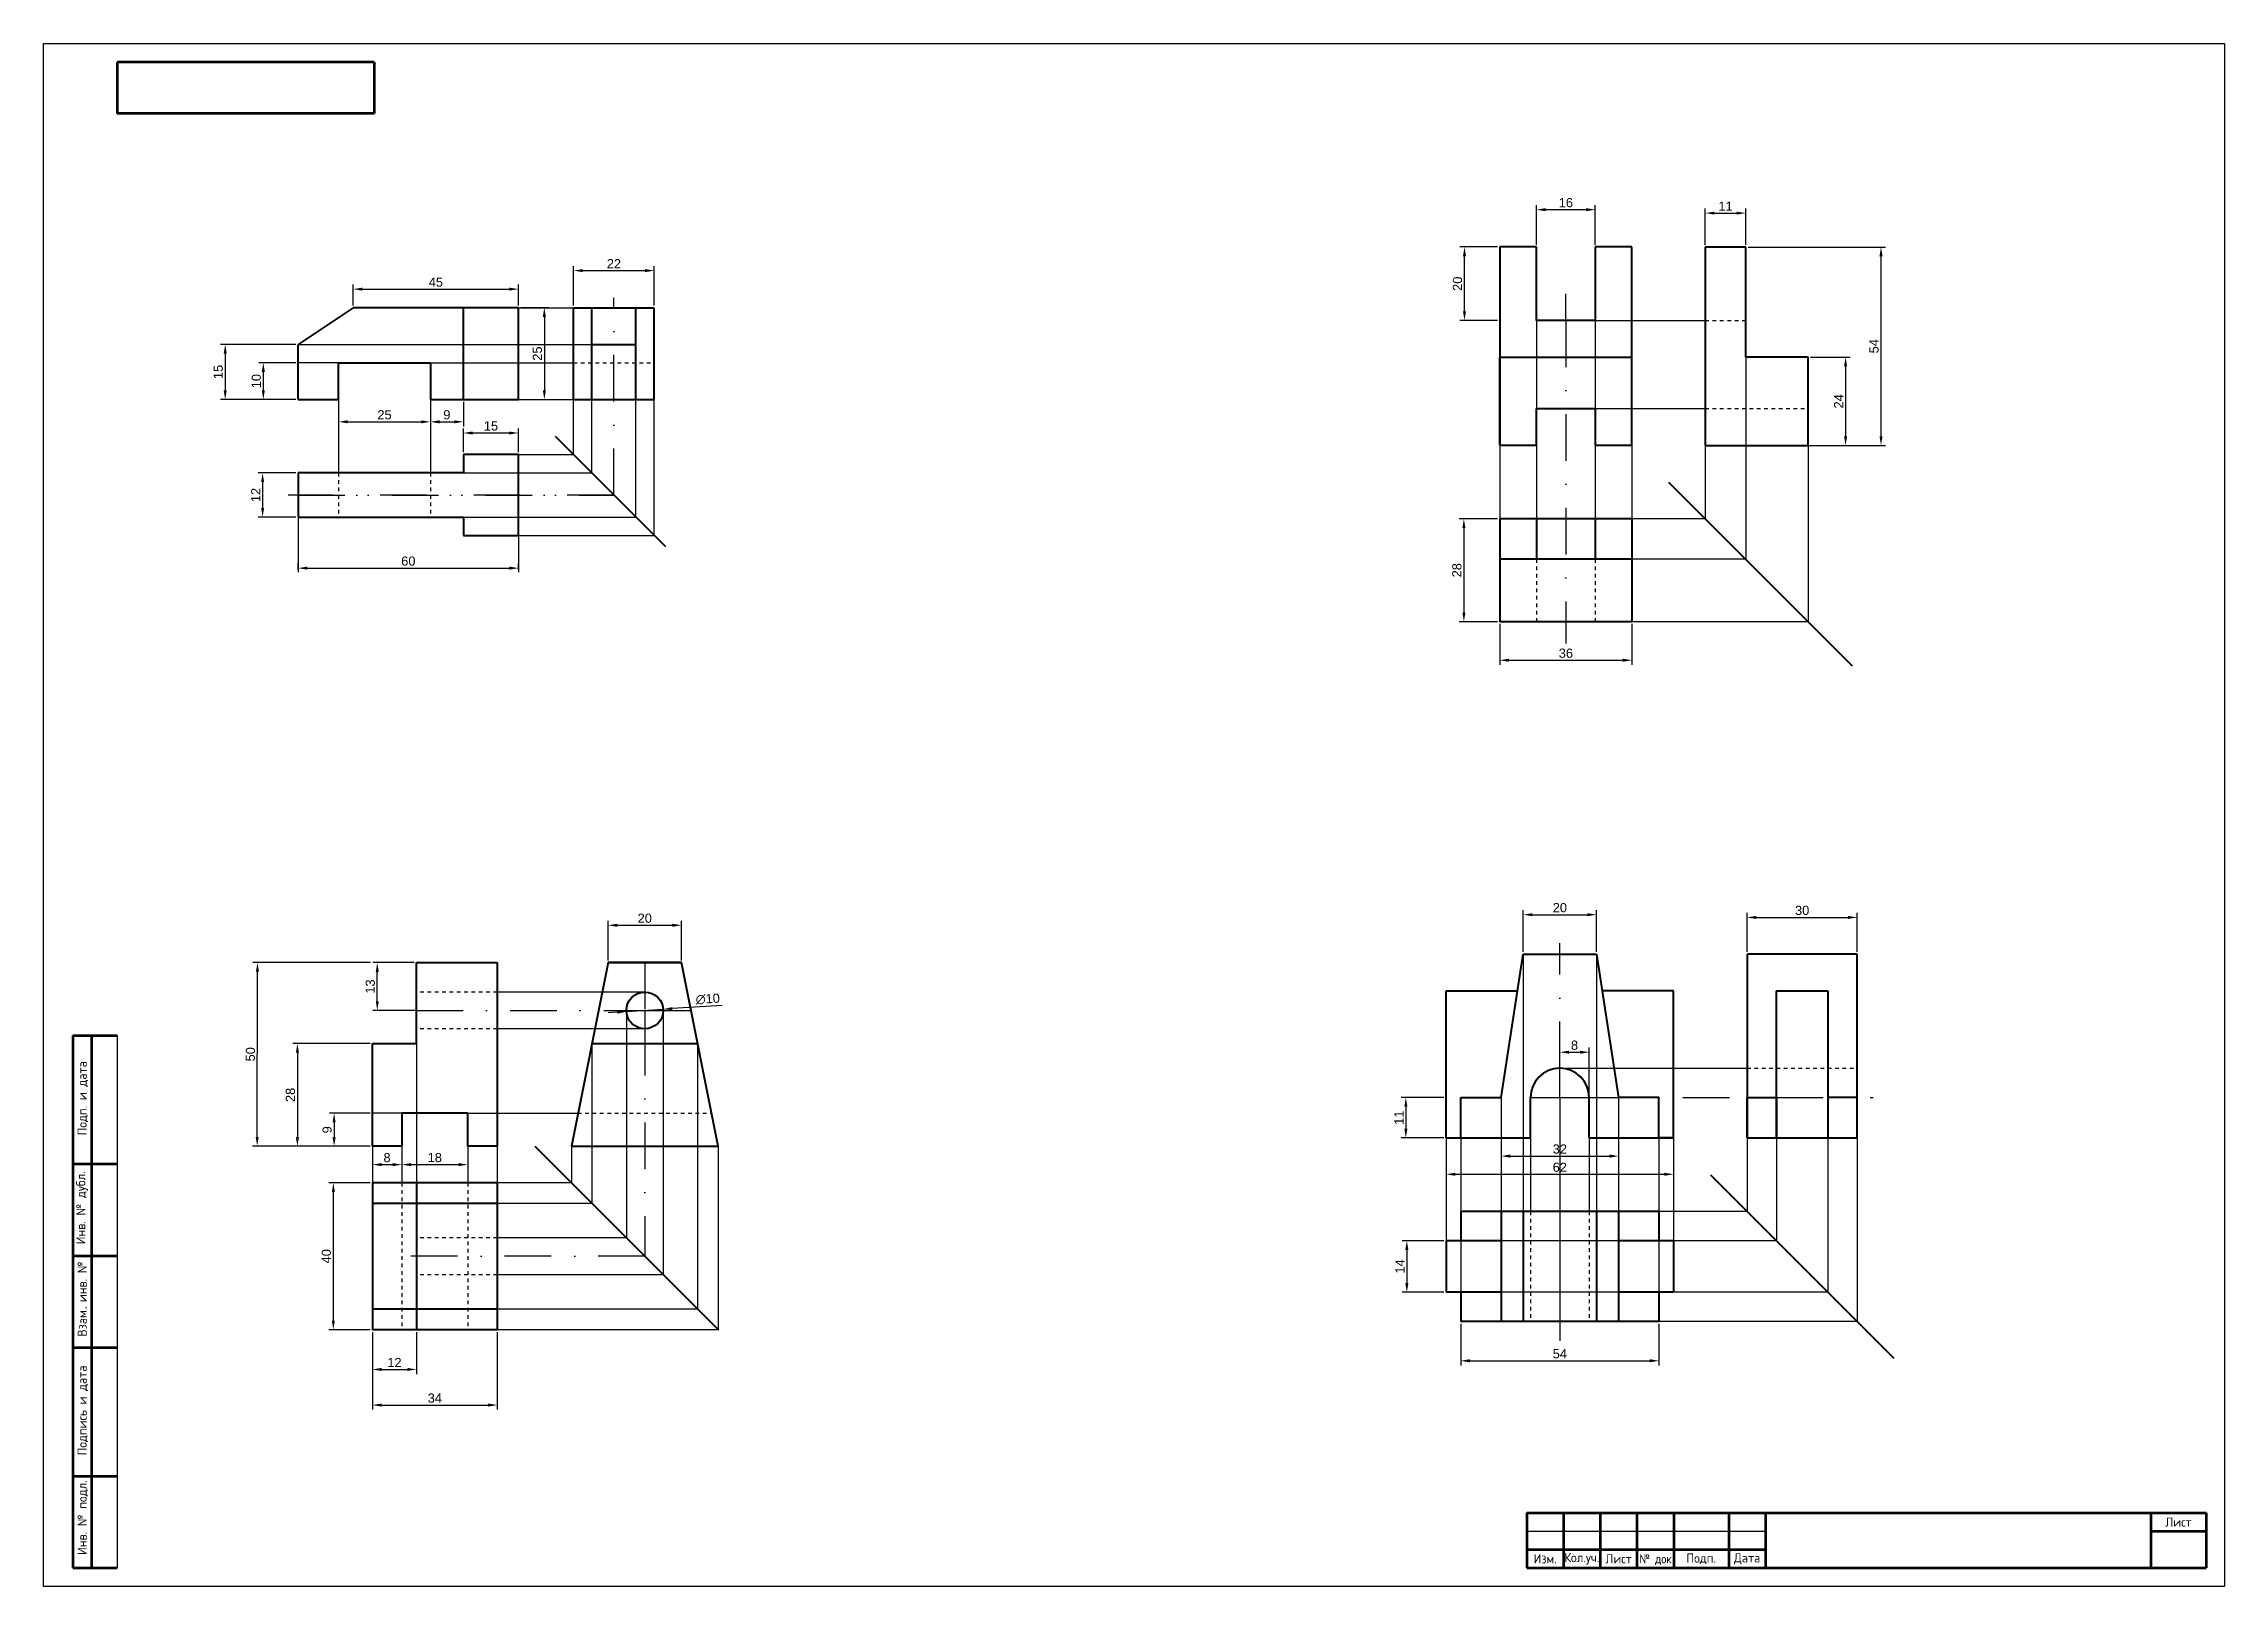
# Model space of a CAD drawing. Header units: millimetres. Extents: x 151 to 745, y 49 to 469.
import ezdxf
from ezdxf.enums import TextEntityAlignment as Align

# ---------------------------------------------------------------- set-up
doc = ezdxf.new("R2010")
doc.units = ezdxf.units.MM
doc.linetypes.add('JIS_02_1.0', pattern=[2, 1, -1])
doc.linetypes.add('штрихпунктирная', pattern=[25.4, 12.7, -6.35, 0, -6.35])
for name, color, linetype in [('Линии связи', 92, 'Continuous'), ('Невидимая', 140, 'JIS_02_1.0'), ('Размеры', 134, 'Continuous'), ('Центровая', 20, 'штрихпунктирная')]:
    doc.layers.add(name, color=color, linetype=linetype)
doc.layers.add('Основная', color=7, linetype='Continuous', lineweight=40)
doc.styles.add('GOST-2.304_Type-B', font='GOST Common.ttf')
doc.styles.get("Standard").update_dxf_attribs({"font": 'arial.ttf'})
doc.dimstyles.new('ISO-25', dxfattribs={"dimtxt": 2.5, "dimasz": 2.5, "dimexe": 1.25, "dimexo": 0.625, "dimtad": 1, "dimtxsty": 'Standard', "dimcen": 2.5, "dimadec": 0, "dimazin": 0, "dimtfac": 1, "dimtmove": 0, "dimatfit": 3, "dimfxl": 1, "dimarcsym": 0})

msp = doc.modelspace()

# ---------------------------------------------------------------- blocks, each defined once
blk = doc.blocks.new('*D2')
at = {"layer": 'Defpoints', "color": 0, "transparency": 16777216}
for p in [(220.74, 324.76), (280.74, 325.85), (280.74, 324.76)]:
    blk.add_point(p, dxfattribs=at)
at = {"layer": 'Размеры', "color": 0, "lineweight": -2, "transparency": 16777216}
for p, q in [((220.74, 325.38), (220.74, 327.1)), ((280.74, 325.38), (280.74, 327.1)), ((223.24, 325.85), (278.24, 325.85))]:
    blk.add_line(p, q, dxfattribs=at)
at = {"layer": 'Размеры', "color": 0, "transparency": 16777216}
for points in [[(223.24, 326.26), (223.24, 325.43), (220.74, 325.85)], [(278.24, 326.26), (278.24, 325.43), (280.74, 325.85)]]:
    blk.add_solid(points, dxfattribs=at)
at = {"layer": 'Размеры', "color": 0, "transparency": 16777216, "insert": (250.74, 327.75), "char_height": 2.5, "attachment_point": 5}
blk.add_mtext('60', dxfattribs=at)
blk = doc.blocks.new('*D3')
at = {"layer": 'Defpoints', "color": 0, "transparency": 16777216}
for p in [(231.74, 371.76), (256.74, 371.76), (256.74, 365.68)]:
    blk.add_point(p, dxfattribs=at)
at = {"layer": 'Размеры', "color": 0, "lineweight": -2, "transparency": 16777216}
for p, q in [((231.74, 371.13), (231.74, 364.43)), ((256.74, 371.13), (256.74, 364.43)), ((234.24, 365.68), (254.24, 365.68))]:
    blk.add_line(p, q, dxfattribs=at)
at = {"layer": 'Размеры', "color": 0, "transparency": 16777216}
for points in [[(234.24, 366.1), (234.24, 365.26), (231.74, 365.68)], [(254.24, 366.1), (254.24, 365.26), (256.74, 365.68)]]:
    blk.add_solid(points, dxfattribs=at)
at = {"layer": 'Размеры', "color": 0, "transparency": 16777216, "insert": (244.24, 367.58), "char_height": 2.5, "attachment_point": 5}
blk.add_mtext('25', dxfattribs=at)
blk = doc.blocks.new('*D4')
at = {"layer": 'Defpoints', "color": 0, "transparency": 16777216}
for p in [(256.74, 371.76), (265.74, 371.76), (265.74, 365.68)]:
    blk.add_point(p, dxfattribs=at)
at = {"layer": 'Размеры', "color": 0, "lineweight": -2, "transparency": 16777216}
for p, q in [((256.74, 371.13), (256.74, 364.43)), ((265.74, 371.13), (265.74, 364.43)), ((259.24, 365.68), (263.24, 365.68))]:
    blk.add_line(p, q, dxfattribs=at)
at = {"layer": 'Размеры', "color": 0, "transparency": 16777216}
for points in [[(259.24, 366.1), (259.24, 365.26), (256.74, 365.68)], [(263.24, 366.1), (263.24, 365.26), (265.74, 365.68)]]:
    blk.add_solid(points, dxfattribs=at)
at = {"layer": 'Размеры', "color": 0, "transparency": 16777216, "insert": (261.24, 367.58), "char_height": 2.5, "attachment_point": 5}
blk.add_mtext('9', dxfattribs=at)
blk = doc.blocks.new('*D5')
at = {"layer": 'Defpoints', "color": 0, "transparency": 16777216}
for p in [(280.74, 396.76), (280.74, 371.76), (287.79, 371.76)]:
    blk.add_point(p, dxfattribs=at)
at = {"layer": 'Размеры', "color": 0, "lineweight": -2, "transparency": 16777216}
for p, q in [((281.37, 396.76), (289.04, 396.76)), ((287.79, 394.26), (287.79, 374.26)), ((281.37, 371.76), (289.04, 371.76))]:
    blk.add_line(p, q, dxfattribs=at)
at = {"layer": 'Размеры', "color": 0, "transparency": 16777216}
for points in [[(287.37, 394.26), (288.2, 394.26), (287.79, 396.76)], [(287.37, 374.26), (288.2, 374.26), (287.79, 371.76)]]:
    blk.add_solid(points, dxfattribs=at)
at = {"layer": 'Размеры', "color": 0, "transparency": 16777216, "insert": (285.89, 384.26), "char_height": 2.5, "attachment_point": 5, "rotation": 90}
blk.add_mtext('25', dxfattribs=at)
blk = doc.blocks.new('*D6')
at = {"layer": 'Defpoints', "color": 0, "transparency": 16777216}
for p in [(280.74, 401.8), (235.74, 396.76), (280.74, 396.76)]:
    blk.add_point(p, dxfattribs=at)
at = {"layer": 'Размеры', "color": 0, "lineweight": -2, "transparency": 16777216}
for p, q in [((235.74, 397.38), (235.74, 403.05)), ((238.24, 401.8), (278.24, 401.8)), ((280.74, 397.38), (280.74, 403.05))]:
    blk.add_line(p, q, dxfattribs=at)
at = {"layer": 'Размеры', "color": 0, "transparency": 16777216}
for points in [[(238.24, 402.22), (238.24, 401.39), (235.74, 401.8)], [(278.24, 402.22), (278.24, 401.39), (280.74, 401.8)]]:
    blk.add_solid(points, dxfattribs=at)
at = {"layer": 'Размеры', "color": 0, "transparency": 16777216, "insert": (258.24, 403.7), "char_height": 2.5, "attachment_point": 5}
blk.add_mtext('45', dxfattribs=at)
blk = doc.blocks.new('*D7')
at = {"layer": 'Defpoints', "color": 0, "transparency": 16777216}
for p in [(220.74, 381.76), (211.24, 371.76), (220.74, 371.76)]:
    blk.add_point(p, dxfattribs=at)
at = {"layer": 'Размеры', "color": 0, "lineweight": -2, "transparency": 16777216}
for p, q in [((220.12, 381.76), (209.99, 381.76)), ((211.24, 379.26), (211.24, 374.26)), ((220.12, 371.76), (209.99, 371.76))]:
    blk.add_line(p, q, dxfattribs=at)
at = {"layer": 'Размеры', "color": 0, "transparency": 16777216}
for points in [[(210.83, 379.26), (211.66, 379.26), (211.24, 381.76)], [(210.83, 374.26), (211.66, 374.26), (211.24, 371.76)]]:
    blk.add_solid(points, dxfattribs=at)
at = {"layer": 'Размеры', "color": 0, "transparency": 16777216, "insert": (209.34, 376.76), "char_height": 2.5, "attachment_point": 5, "rotation": 90}
blk.add_mtext('10', dxfattribs=at)
blk = doc.blocks.new('*D8')
at = {"layer": 'Defpoints', "color": 0, "transparency": 16777216}
for p in [(220.74, 386.76), (200.86, 371.76), (220.74, 371.76)]:
    blk.add_point(p, dxfattribs=at)
at = {"layer": 'Размеры', "color": 0, "lineweight": -2, "transparency": 16777216}
for p, q in [((220.12, 386.76), (199.61, 386.76)), ((200.86, 384.26), (200.86, 374.26)), ((220.12, 371.76), (199.61, 371.76))]:
    blk.add_line(p, q, dxfattribs=at)
at = {"layer": 'Размеры', "color": 0, "transparency": 16777216}
for points in [[(200.44, 384.26), (201.27, 384.26), (200.86, 386.76)], [(200.44, 374.26), (201.27, 374.26), (200.86, 371.76)]]:
    blk.add_solid(points, dxfattribs=at)
at = {"layer": 'Размеры', "color": 0, "transparency": 16777216, "insert": (198.96, 379.26), "char_height": 2.5, "attachment_point": 5, "rotation": 90}
blk.add_mtext('15', dxfattribs=at)
blk = doc.blocks.new('*D9')
at = {"layer": 'Defpoints', "color": 0, "transparency": 16777216}
for p in [(220.74, 351.76), (211.05, 339.76), (220.74, 339.76)]:
    blk.add_point(p, dxfattribs=at)
at = {"layer": 'Размеры', "color": 0, "lineweight": -2, "transparency": 16777216}
for p, q in [((220.12, 351.76), (209.8, 351.76)), ((211.05, 349.26), (211.05, 342.26)), ((220.12, 339.76), (209.8, 339.76))]:
    blk.add_line(p, q, dxfattribs=at)
at = {"layer": 'Размеры', "color": 0, "transparency": 16777216}
for points in [[(210.63, 349.26), (211.46, 349.26), (211.05, 351.76)], [(210.63, 342.26), (211.46, 342.26), (211.05, 339.76)]]:
    blk.add_solid(points, dxfattribs=at)
at = {"layer": 'Размеры', "color": 0, "transparency": 16777216, "insert": (209.17, 345.76), "char_height": 2.5, "attachment_point": 5, "rotation": 90}
blk.add_mtext('12', dxfattribs=at)
blk = doc.blocks.new('*D10')
at = {"layer": 'Defpoints', "color": 0, "transparency": 16777216}
for p in [(317.74, 406.85), (295.74, 396.76), (317.74, 396.76)]:
    blk.add_point(p, dxfattribs=at)
at = {"layer": 'Размеры', "color": 0, "lineweight": -2, "transparency": 16777216}
for p, q in [((295.74, 397.38), (295.74, 408.1)), ((298.24, 406.85), (315.24, 406.85)), ((317.74, 397.38), (317.74, 408.1))]:
    blk.add_line(p, q, dxfattribs=at)
at = {"layer": 'Размеры', "color": 0, "transparency": 16777216}
for points in [[(298.24, 407.26), (298.24, 406.43), (295.74, 406.85)], [(315.24, 407.26), (315.24, 406.43), (317.74, 406.85)]]:
    blk.add_solid(points, dxfattribs=at)
at = {"layer": 'Размеры', "color": 0, "transparency": 16777216, "insert": (306.74, 408.73), "char_height": 2.5, "attachment_point": 5}
blk.add_mtext('22', dxfattribs=at)
blk = doc.blocks.new('*D11')
at = {"layer": 'Defpoints', "color": 0, "transparency": 16777216}
for p in [(280.74, 362.64), (265.74, 356.76), (280.74, 356.76)]:
    blk.add_point(p, dxfattribs=at)
at = {"layer": 'Размеры', "color": 0, "lineweight": -2, "transparency": 16777216}
for p, q in [((265.74, 357.38), (265.74, 363.89)), ((268.24, 362.64), (278.24, 362.64)), ((280.74, 357.38), (280.74, 363.89))]:
    blk.add_line(p, q, dxfattribs=at)
at = {"layer": 'Размеры', "color": 0, "transparency": 16777216}
for points in [[(268.24, 363.05), (268.24, 362.22), (265.74, 362.64)], [(278.24, 363.05), (278.24, 362.22), (280.74, 362.64)]]:
    blk.add_solid(points, dxfattribs=at)
at = {"layer": 'Размеры', "color": 0, "transparency": 16777216, "insert": (273.24, 364.54), "char_height": 2.5, "attachment_point": 5}
blk.add_mtext('15', dxfattribs=at)
blk = doc.blocks.new('*D12')
at = {"layer": 'Defpoints', "color": 0, "transparency": 16777216}
for p in [(240.95, 158.5), (230.31, 118.5), (240.95, 118.5)]:
    blk.add_point(p, dxfattribs=at)
at = {"layer": 'Размеры', "color": 0, "lineweight": -2, "transparency": 16777216}
for p, q in [((240.32, 158.5), (229.06, 158.5)), ((230.31, 156), (230.31, 121)), ((240.32, 118.5), (229.06, 118.5))]:
    blk.add_line(p, q, dxfattribs=at)
at = {"layer": 'Размеры', "color": 0, "transparency": 16777216}
for points in [[(229.9, 156), (230.73, 156), (230.31, 158.5)], [(229.9, 121), (230.73, 121), (230.31, 118.5)]]:
    blk.add_solid(points, dxfattribs=at)
at = {"layer": 'Размеры', "color": 0, "transparency": 16777216, "insert": (228.41, 138.5), "char_height": 2.5, "attachment_point": 5, "rotation": 90}
blk.add_mtext('40', dxfattribs=at)
blk = doc.blocks.new('*D13')
at = {"layer": 'Defpoints', "color": 0, "transparency": 16777216}
for p in [(325.14, 228.62), (305.14, 218.44), (325.14, 218.44)]:
    blk.add_point(p, dxfattribs=at)
at = {"layer": 'Размеры', "color": 0, "lineweight": -2, "transparency": 16777216}
for p, q in [((305.14, 219.07), (305.14, 229.87)), ((307.64, 228.62), (322.64, 228.62)), ((325.14, 219.07), (325.14, 229.87))]:
    blk.add_line(p, q, dxfattribs=at)
at = {"layer": 'Размеры', "color": 0, "transparency": 16777216}
for points in [[(307.64, 229.04), (307.64, 228.2), (305.14, 228.62)], [(322.64, 229.04), (322.64, 228.2), (325.14, 228.62)]]:
    blk.add_solid(points, dxfattribs=at)
at = {"layer": 'Размеры', "color": 0, "transparency": 16777216, "insert": (315.14, 230.52), "char_height": 2.5, "attachment_point": 5}
blk.add_mtext('20', dxfattribs=at)
blk = doc.blocks.new('*D14')
at = {"layer": 'Defpoints', "color": 0, "transparency": 16777216}
for p in [(310.15, 205.12), (320.13, 205.77)]:
    blk.add_point(p, dxfattribs=at)
at = {"layer": 'Размеры', "color": 0, "lineweight": -2, "transparency": 16777216}
for p, q in [((307.66, 204.95), (305.16, 204.79)), ((310.15, 205.12), (320.13, 205.77)), ((336.19, 206.81), (322.63, 205.93))]:
    blk.add_line(p, q, dxfattribs=at)
at = {"layer": 'Размеры', "color": 0, "transparency": 16777216}
for points in [[(307.63, 205.37), (307.69, 204.54), (310.15, 205.12)], [(322.6, 206.34), (322.65, 205.51), (320.13, 205.77)]]:
    blk.add_solid(points, dxfattribs=at)
at = {"layer": 'Размеры', "color": 0, "transparency": 16777216, "insert": (332.3, 208.53), "char_height": 2.5, "attachment_point": 5, "rotation": 3.72655}
blk.add_mtext('∅10', dxfattribs=at)
blk = doc.blocks.new('*D15')
at = {"layer": 'Defpoints', "color": 0, "transparency": 16777216}
for p in [(242.28, 218.44), (252.95, 218.44), (252.95, 205.44)]:
    blk.add_point(p, dxfattribs=at)
at = {"layer": 'Размеры', "color": 0, "lineweight": -2, "transparency": 16777216}
for p, q in [((252.32, 218.44), (241.03, 218.44)), ((242.28, 207.94), (242.28, 215.94)), ((252.32, 205.44), (241.03, 205.44))]:
    blk.add_line(p, q, dxfattribs=at)
at = {"layer": 'Размеры', "color": 0, "transparency": 16777216}
for points in [[(241.87, 215.94), (242.7, 215.94), (242.28, 218.44)], [(241.87, 207.94), (242.7, 207.94), (242.28, 205.44)]]:
    blk.add_solid(points, dxfattribs=at)
at = {"layer": 'Размеры', "color": 0, "transparency": 16777216, "insert": (240.38, 211.94), "char_height": 2.5, "attachment_point": 5, "rotation": 90}
blk.add_mtext('13', dxfattribs=at)
blk = doc.blocks.new('*D16')
at = {"layer": 'Defpoints', "color": 0, "transparency": 16777216}
for p in [(240.95, 118.5), (252.95, 118.5), (252.95, 107.7)]:
    blk.add_point(p, dxfattribs=at)
at = {"layer": 'Размеры', "color": 0, "lineweight": -2, "transparency": 16777216}
for p, q in [((240.95, 117.87), (240.95, 106.45)), ((252.95, 117.87), (252.95, 106.45)), ((243.45, 107.7), (250.45, 107.7))]:
    blk.add_line(p, q, dxfattribs=at)
at = {"layer": 'Размеры', "color": 0, "transparency": 16777216}
for points in [[(243.45, 108.12), (243.45, 107.28), (240.95, 107.7)], [(250.45, 108.12), (250.45, 107.28), (252.95, 107.7)]]:
    blk.add_solid(points, dxfattribs=at)
at = {"layer": 'Размеры', "color": 0, "transparency": 16777216, "insert": (246.95, 109.58), "char_height": 2.5, "attachment_point": 5}
blk.add_mtext('12', dxfattribs=at)
blk = doc.blocks.new('*D17')
at = {"layer": 'Defpoints', "color": 0, "transparency": 16777216}
for p in [(240.95, 168.44), (248.95, 168.44), (248.95, 163.45)]:
    blk.add_point(p, dxfattribs=at)
at = {"layer": 'Размеры', "color": 0, "lineweight": -2, "transparency": 16777216}
for p, q in [((240.95, 167.82), (240.95, 162.2)), ((248.95, 167.82), (248.95, 162.2)), ((243.45, 163.45), (246.45, 163.45))]:
    blk.add_line(p, q, dxfattribs=at)
at = {"layer": 'Размеры', "color": 0, "transparency": 16777216}
for points in [[(243.45, 163.87), (243.45, 163.04), (240.95, 163.45)], [(246.45, 163.87), (246.45, 163.04), (248.95, 163.45)]]:
    blk.add_solid(points, dxfattribs=at)
at = {"layer": 'Размеры', "color": 0, "transparency": 16777216, "insert": (244.95, 165.36), "char_height": 2.5, "attachment_point": 5}
blk.add_mtext('8', dxfattribs=at)
blk = doc.blocks.new('*D19')
at = {"layer": 'Defpoints', "color": 0, "transparency": 16777216}
for p in [(248.95, 168.44), (266.95, 168.44), (266.95, 163.45)]:
    blk.add_point(p, dxfattribs=at)
at = {"layer": 'Размеры', "color": 0, "lineweight": -2, "transparency": 16777216}
for p, q in [((248.95, 167.82), (248.95, 162.2)), ((266.95, 167.82), (266.95, 162.2)), ((251.45, 163.45), (264.45, 163.45))]:
    blk.add_line(p, q, dxfattribs=at)
at = {"layer": 'Размеры', "color": 0, "transparency": 16777216}
for points in [[(251.45, 163.87), (251.45, 163.04), (248.95, 163.45)], [(264.45, 163.87), (264.45, 163.04), (266.95, 163.45)]]:
    blk.add_solid(points, dxfattribs=at)
at = {"layer": 'Размеры', "color": 0, "transparency": 16777216, "insert": (257.95, 165.36), "char_height": 2.5, "attachment_point": 5}
blk.add_mtext('18', dxfattribs=at)
blk = doc.blocks.new('*D20')
at = {"layer": 'Defpoints', "color": 0, "transparency": 16777216}
for p in [(240.95, 118.5), (274.95, 118.5), (274.95, 98)]:
    blk.add_point(p, dxfattribs=at)
at = {"layer": 'Размеры', "color": 0, "lineweight": -2, "transparency": 16777216}
for p, q in [((240.95, 117.87), (240.95, 96.75)), ((274.95, 117.87), (274.95, 96.75)), ((243.45, 98), (272.45, 98))]:
    blk.add_line(p, q, dxfattribs=at)
at = {"layer": 'Размеры', "color": 0, "transparency": 16777216}
for points in [[(243.45, 98.42), (243.45, 97.58), (240.95, 98)], [(272.45, 98.42), (272.45, 97.58), (274.95, 98)]]:
    blk.add_solid(points, dxfattribs=at)
at = {"layer": 'Размеры', "color": 0, "transparency": 16777216, "insert": (257.95, 99.9), "char_height": 2.5, "attachment_point": 5}
blk.add_mtext('34', dxfattribs=at)
blk = doc.blocks.new('*D21')
at = {"layer": 'Defpoints', "color": 0, "transparency": 16777216}
for p in [(240.95, 177.44), (230.53, 168.44), (240.95, 168.44)]:
    blk.add_point(p, dxfattribs=at)
at = {"layer": 'Размеры', "color": 0, "lineweight": -2, "transparency": 16777216}
for p, q in [((240.32, 177.44), (229.28, 177.44)), ((230.53, 174.94), (230.53, 170.94)), ((240.32, 168.44), (229.28, 168.44))]:
    blk.add_line(p, q, dxfattribs=at)
at = {"layer": 'Размеры', "color": 0, "transparency": 16777216}
for points in [[(230.11, 174.94), (230.94, 174.94), (230.53, 177.44)], [(230.11, 170.94), (230.94, 170.94), (230.53, 168.44)]]:
    blk.add_solid(points, dxfattribs=at)
at = {"layer": 'Размеры', "color": 0, "transparency": 16777216, "insert": (228.63, 172.94), "char_height": 2.5, "attachment_point": 5, "rotation": 90}
blk.add_mtext('9', dxfattribs=at)
blk = doc.blocks.new('*D22')
at = {"layer": 'Defpoints', "color": 0, "transparency": 16777216}
for p in [(240.95, 196.44), (220.52, 168.44), (240.95, 168.44)]:
    blk.add_point(p, dxfattribs=at)
at = {"layer": 'Размеры', "color": 0, "lineweight": -2, "transparency": 16777216}
for p, q in [((240.32, 196.44), (219.27, 196.44)), ((220.52, 193.94), (220.52, 170.94)), ((240.32, 168.44), (219.27, 168.44))]:
    blk.add_line(p, q, dxfattribs=at)
at = {"layer": 'Размеры', "color": 0, "transparency": 16777216}
for points in [[(220.11, 193.94), (220.94, 193.94), (220.52, 196.44)], [(220.11, 170.94), (220.94, 170.94), (220.52, 168.44)]]:
    blk.add_solid(points, dxfattribs=at)
at = {"layer": 'Размеры', "color": 0, "transparency": 16777216, "insert": (218.62, 182.44), "char_height": 2.5, "attachment_point": 5, "rotation": 90}
blk.add_mtext('28', dxfattribs=at)
blk = doc.blocks.new('*D23')
at = {"layer": 'Defpoints', "color": 0, "transparency": 16777216}
for p in [(209.65, 218.5), (241.03, 218.44), (240.95, 168.44)]:
    blk.add_point(p, dxfattribs=at)
at = {"layer": 'Размеры', "color": 0, "lineweight": -2, "transparency": 16777216}
for p, q in [((240.41, 218.44), (208.4, 218.5)), ((209.57, 171), (209.65, 216)), ((240.32, 168.44), (208.31, 168.5))]:
    blk.add_line(p, q, dxfattribs=at)
at = {"layer": 'Размеры', "color": 0, "transparency": 16777216}
for points in [[(209.23, 216), (210.06, 216), (209.65, 218.5)], [(209.15, 171), (209.98, 171), (209.56, 168.5)]]:
    blk.add_solid(points, dxfattribs=at)
at = {"layer": 'Размеры', "color": 0, "transparency": 16777216, "insert": (207.71, 193.5), "char_height": 2.5, "attachment_point": 5, "rotation": 89.90075}
blk.add_mtext('50', dxfattribs=at)
blk = doc.blocks.new('*D24')
at = {"layer": 'Defpoints', "color": 0, "transparency": 16777216}
for p in [(615.01, 422.5), (604.01, 413.26), (615.01, 413.26)]:
    blk.add_point(p, dxfattribs=at)
at = {"layer": 'Размеры', "color": 0, "lineweight": -2, "transparency": 16777216}
for p, q in [((604.01, 413.89), (604.01, 423.75)), ((606.51, 422.5), (612.51, 422.5)), ((615.01, 413.89), (615.01, 423.75))]:
    blk.add_line(p, q, dxfattribs=at)
at = {"layer": 'Размеры', "color": 0, "transparency": 16777216}
for points in [[(606.51, 422.92), (606.51, 422.09), (604.01, 422.5)], [(612.51, 422.92), (612.51, 422.09), (615.01, 422.5)]]:
    blk.add_solid(points, dxfattribs=at)
at = {"layer": 'Размеры', "color": 0, "transparency": 16777216, "insert": (609.51, 424.38), "char_height": 2.5, "attachment_point": 5}
blk.add_mtext('11', dxfattribs=at)
blk = doc.blocks.new('*D25')
at = {"layer": 'Defpoints', "color": 0, "transparency": 16777216}
for p in [(538.42, 413.28), (548.03, 413.28), (548.03, 393.28)]:
    blk.add_point(p, dxfattribs=at)
at = {"layer": 'Размеры', "color": 0, "lineweight": -2, "transparency": 16777216}
for p, q in [((547.4, 413.28), (537.17, 413.28)), ((538.42, 395.78), (538.42, 410.78)), ((547.4, 393.28), (537.17, 393.28))]:
    blk.add_line(p, q, dxfattribs=at)
at = {"layer": 'Размеры', "color": 0, "transparency": 16777216}
for points in [[(538, 410.78), (538.83, 410.78), (538.42, 413.28)], [(538, 395.78), (538.83, 395.78), (538.42, 393.28)]]:
    blk.add_solid(points, dxfattribs=at)
at = {"layer": 'Размеры', "color": 0, "transparency": 16777216, "insert": (536.51, 403.28), "char_height": 2.5, "attachment_point": 5, "rotation": 90}
blk.add_mtext('20', dxfattribs=at)
blk = doc.blocks.new('*D26')
at = {"layer": 'Defpoints', "color": 0, "transparency": 16777216}
for p in [(574.03, 423.44), (558.03, 413.28), (574.03, 413.28)]:
    blk.add_point(p, dxfattribs=at)
at = {"layer": 'Размеры', "color": 0, "lineweight": -2, "transparency": 16777216}
for p, q in [((558.03, 413.91), (558.03, 424.69)), ((560.53, 423.44), (571.53, 423.44)), ((574.03, 413.91), (574.03, 424.69))]:
    blk.add_line(p, q, dxfattribs=at)
at = {"layer": 'Размеры', "color": 0, "transparency": 16777216}
for points in [[(560.53, 423.86), (560.53, 423.02), (558.03, 423.44)], [(571.53, 423.86), (571.53, 423.02), (574.03, 423.44)]]:
    blk.add_solid(points, dxfattribs=at)
at = {"layer": 'Размеры', "color": 0, "transparency": 16777216, "insert": (566.03, 425.34), "char_height": 2.5, "attachment_point": 5}
blk.add_mtext('16', dxfattribs=at)
blk = doc.blocks.new('*D27')
at = {"layer": 'Defpoints', "color": 0, "transparency": 16777216}
for p in [(548.03, 311.27), (584.03, 311.27), (584.03, 300.78)]:
    blk.add_point(p, dxfattribs=at)
at = {"layer": 'Размеры', "color": 0, "lineweight": -2, "transparency": 16777216}
for p, q in [((548.03, 310.64), (548.03, 299.53)), ((584.03, 310.64), (584.03, 299.53)), ((550.53, 300.78), (581.53, 300.78))]:
    blk.add_line(p, q, dxfattribs=at)
at = {"layer": 'Размеры', "color": 0, "transparency": 16777216}
for points in [[(550.53, 301.2), (550.53, 300.36), (548.03, 300.78)], [(581.53, 301.2), (581.53, 300.36), (584.03, 300.78)]]:
    blk.add_solid(points, dxfattribs=at)
at = {"layer": 'Размеры', "color": 0, "transparency": 16777216, "insert": (566.03, 302.68), "char_height": 2.5, "attachment_point": 5}
blk.add_mtext('36', dxfattribs=at)
blk = doc.blocks.new('*D28')
at = {"layer": 'Defpoints', "color": 0, "transparency": 16777216}
for p in [(632.01, 383.26), (632.01, 359.26), (642.22, 359.26)]:
    blk.add_point(p, dxfattribs=at)
at = {"layer": 'Размеры', "color": 0, "lineweight": -2, "transparency": 16777216}
for p, q in [((632.64, 383.26), (643.47, 383.26)), ((642.22, 380.76), (642.22, 361.76)), ((632.64, 359.26), (643.47, 359.26))]:
    blk.add_line(p, q, dxfattribs=at)
at = {"layer": 'Размеры', "color": 0, "transparency": 16777216}
for points in [[(641.8, 380.76), (642.64, 380.76), (642.22, 383.26)], [(641.8, 361.76), (642.64, 361.76), (642.22, 359.26)]]:
    blk.add_solid(points, dxfattribs=at)
at = {"layer": 'Размеры', "color": 0, "transparency": 16777216, "insert": (640.34, 371.26), "char_height": 2.5, "attachment_point": 5, "rotation": 90}
blk.add_mtext('24', dxfattribs=at)
blk = doc.blocks.new('*D29')
at = {"layer": 'Defpoints', "color": 0, "transparency": 16777216}
for p in [(615.01, 413.26), (615.01, 359.26), (651.86, 359.26)]:
    blk.add_point(p, dxfattribs=at)
at = {"layer": 'Размеры', "color": 0, "lineweight": -2, "transparency": 16777216}
for p, q in [((615.64, 413.26), (653.11, 413.26)), ((651.86, 410.76), (651.86, 361.76)), ((615.64, 359.26), (653.11, 359.26))]:
    blk.add_line(p, q, dxfattribs=at)
at = {"layer": 'Размеры', "color": 0, "transparency": 16777216}
for points in [[(651.45, 410.76), (652.28, 410.76), (651.86, 413.26)], [(651.45, 361.76), (652.28, 361.76), (651.86, 359.26)]]:
    blk.add_solid(points, dxfattribs=at)
at = {"layer": 'Размеры', "color": 0, "transparency": 16777216, "insert": (649.97, 386.26), "char_height": 2.5, "attachment_point": 5, "rotation": 90}
blk.add_mtext('54', dxfattribs=at)
blk = doc.blocks.new('*D30')
at = {"layer": 'Defpoints', "color": 0, "transparency": 16777216}
for p in [(548.03, 339.27), (538.25, 311.27), (548.03, 311.27)]:
    blk.add_point(p, dxfattribs=at)
at = {"layer": 'Размеры', "color": 0, "lineweight": -2, "transparency": 16777216}
for p, q in [((547.4, 339.27), (537, 339.27)), ((538.25, 336.77), (538.25, 313.77)), ((547.4, 311.27), (537, 311.27))]:
    blk.add_line(p, q, dxfattribs=at)
at = {"layer": 'Размеры', "color": 0, "transparency": 16777216}
for points in [[(537.84, 336.77), (538.67, 336.77), (538.25, 339.27)], [(537.84, 313.77), (538.67, 313.77), (538.25, 311.27)]]:
    blk.add_solid(points, dxfattribs=at)
at = {"layer": 'Размеры', "color": 0, "transparency": 16777216, "insert": (536.35, 325.27), "char_height": 2.5, "attachment_point": 5, "rotation": 90}
blk.add_mtext('28', dxfattribs=at)
blk = doc.blocks.new('*D31')
at = {"layer": 'Defpoints', "color": 0, "transparency": 16777216}
for p in [(574.39, 231.5), (554.39, 220.73), (574.39, 220.73)]:
    blk.add_point(p, dxfattribs=at)
at = {"layer": 'Размеры', "color": 0, "lineweight": -2, "transparency": 16777216}
for p, q in [((554.39, 221.35), (554.39, 232.75)), ((574.39, 221.35), (574.39, 232.75)), ((556.89, 231.5), (571.89, 231.5))]:
    blk.add_line(p, q, dxfattribs=at)
at = {"layer": 'Размеры', "color": 0, "transparency": 16777216}
for points in [[(556.89, 231.91), (556.89, 231.08), (554.39, 231.5)], [(571.89, 231.91), (571.89, 231.08), (574.39, 231.5)]]:
    blk.add_solid(points, dxfattribs=at)
at = {"layer": 'Размеры', "color": 0, "transparency": 16777216, "insert": (564.39, 233.4), "char_height": 2.5, "attachment_point": 5}
blk.add_mtext('20', dxfattribs=at)
blk = doc.blocks.new('*D32')
at = {"layer": 'Defpoints', "color": 0, "transparency": 16777216}
for p in [(533.39, 181.73), (522.45, 170.73), (533.39, 170.73)]:
    blk.add_point(p, dxfattribs=at)
at = {"layer": 'Размеры', "color": 0, "lineweight": -2, "transparency": 16777216}
for p, q in [((532.76, 181.73), (521.2, 181.73)), ((522.45, 179.23), (522.45, 173.23)), ((532.76, 170.73), (521.2, 170.73))]:
    blk.add_line(p, q, dxfattribs=at)
at = {"layer": 'Размеры', "color": 0, "transparency": 16777216}
for points in [[(522.03, 179.23), (522.86, 179.23), (522.45, 181.73)], [(522.03, 173.23), (522.86, 173.23), (522.45, 170.73)]]:
    blk.add_solid(points, dxfattribs=at)
at = {"layer": 'Размеры', "color": 0, "transparency": 16777216, "insert": (520.57, 176.23), "char_height": 2.5, "attachment_point": 5, "rotation": 90}
blk.add_mtext('11', dxfattribs=at)
blk = doc.blocks.new('*D33')
at = {"layer": 'Defpoints', "color": 0, "transparency": 16777216}
for p in [(548.39, 170.73), (580.39, 170.73), (580.39, 165.78)]:
    blk.add_point(p, dxfattribs=at)
at = {"layer": 'Размеры', "color": 0, "lineweight": -2, "transparency": 16777216}
for p, q in [((548.39, 170.1), (548.39, 164.53)), ((580.39, 170.1), (580.39, 164.53)), ((550.89, 165.78), (577.89, 165.78))]:
    blk.add_line(p, q, dxfattribs=at)
at = {"layer": 'Размеры', "color": 0, "transparency": 16777216}
for points in [[(550.89, 166.19), (550.89, 165.36), (548.39, 165.78)], [(577.89, 166.19), (577.89, 165.36), (580.39, 165.78)]]:
    blk.add_solid(points, dxfattribs=at)
at = {"layer": 'Размеры', "color": 0, "transparency": 16777216, "insert": (564.39, 167.68), "char_height": 2.5, "attachment_point": 5}
blk.add_mtext('32', dxfattribs=at)
blk = doc.blocks.new('*D35')
at = {"layer": 'Defpoints', "color": 0, "transparency": 16777216}
for p in [(533.39, 170.73), (595.39, 170.73), (595.39, 160.83)]:
    blk.add_point(p, dxfattribs=at)
at = {"layer": 'Размеры', "color": 0, "lineweight": -2, "transparency": 16777216}
for p, q in [((533.39, 170.1), (533.39, 159.58)), ((595.39, 170.1), (595.39, 159.58)), ((535.89, 160.83), (592.89, 160.83))]:
    blk.add_line(p, q, dxfattribs=at)
at = {"layer": 'Размеры', "color": 0, "transparency": 16777216}
for points in [[(535.89, 161.25), (535.89, 160.42), (533.39, 160.83)], [(592.89, 161.25), (592.89, 160.42), (595.39, 160.83)]]:
    blk.add_solid(points, dxfattribs=at)
at = {"layer": 'Размеры', "color": 0, "transparency": 16777216, "insert": (564.39, 162.73), "char_height": 2.5, "attachment_point": 5}
blk.add_mtext('62', dxfattribs=at)
blk = doc.blocks.new('*D36')
at = {"layer": 'Defpoints', "color": 0, "transparency": 16777216}
for p in [(537.39, 120.73), (591.39, 120.73), (591.39, 110.05)]:
    blk.add_point(p, dxfattribs=at)
at = {"layer": 'Размеры', "color": 0, "lineweight": -2, "transparency": 16777216}
for p, q in [((537.39, 120.1), (537.39, 108.8)), ((591.39, 120.1), (591.39, 108.8)), ((539.89, 110.05), (588.89, 110.05))]:
    blk.add_line(p, q, dxfattribs=at)
at = {"layer": 'Размеры', "color": 0, "transparency": 16777216}
for points in [[(539.89, 110.47), (539.89, 109.63), (537.39, 110.05)], [(588.89, 110.47), (588.89, 109.63), (591.39, 110.05)]]:
    blk.add_solid(points, dxfattribs=at)
at = {"layer": 'Размеры', "color": 0, "transparency": 16777216, "insert": (564.39, 111.95), "char_height": 2.5, "attachment_point": 5}
blk.add_mtext('54', dxfattribs=at)
blk = doc.blocks.new('*D37')
at = {"layer": 'Defpoints', "color": 0, "transparency": 16777216}
for p in [(645.39, 230.75), (615.39, 220.74), (645.39, 220.74)]:
    blk.add_point(p, dxfattribs=at)
at = {"layer": 'Размеры', "color": 0, "lineweight": -2, "transparency": 16777216}
for p, q in [((615.39, 221.36), (615.39, 232)), ((645.39, 221.36), (645.39, 232)), ((617.89, 230.75), (642.89, 230.75))]:
    blk.add_line(p, q, dxfattribs=at)
at = {"layer": 'Размеры', "color": 0, "transparency": 16777216}
for points in [[(617.89, 231.17), (617.89, 230.34), (615.39, 230.75)], [(642.89, 231.17), (642.89, 230.34), (645.39, 230.75)]]:
    blk.add_solid(points, dxfattribs=at)
at = {"layer": 'Размеры', "color": 0, "transparency": 16777216, "insert": (630.39, 232.65), "char_height": 2.5, "attachment_point": 5}
blk.add_mtext('30', dxfattribs=at)
blk = doc.blocks.new('*D38')
at = {"layer": 'Defpoints', "color": 0, "transparency": 16777216}
for p in [(533.39, 142.73), (522.71, 128.73), (533.39, 128.73)]:
    blk.add_point(p, dxfattribs=at)
at = {"layer": 'Размеры', "color": 0, "lineweight": -2, "transparency": 16777216}
for p, q in [((532.76, 142.73), (521.46, 142.73)), ((522.71, 140.23), (522.71, 131.23)), ((532.76, 128.73), (521.46, 128.73))]:
    blk.add_line(p, q, dxfattribs=at)
at = {"layer": 'Размеры', "color": 0, "transparency": 16777216}
for points in [[(522.29, 140.23), (523.13, 140.23), (522.71, 142.73)], [(522.29, 131.23), (523.13, 131.23), (522.71, 128.73)]]:
    blk.add_solid(points, dxfattribs=at)
at = {"layer": 'Размеры', "color": 0, "transparency": 16777216, "insert": (520.83, 135.73), "char_height": 2.5, "attachment_point": 5, "rotation": 90}
blk.add_mtext('14', dxfattribs=at)
blk = doc.blocks.new('*D39')
at = {"layer": 'Defpoints', "color": 0, "transparency": 16777216}
for p in [(572.39, 194.06), (564.39, 181.73), (572.39, 181.73)]:
    blk.add_point(p, dxfattribs=at)
at = {"layer": 'Размеры', "color": 0, "lineweight": -2, "transparency": 16777216}
for p, q in [((564.39, 182.35), (564.39, 195.31)), ((566.89, 194.06), (569.89, 194.06)), ((572.39, 182.35), (572.39, 195.31))]:
    blk.add_line(p, q, dxfattribs=at)
at = {"layer": 'Размеры', "color": 0, "transparency": 16777216}
for points in [[(566.89, 194.48), (566.89, 193.64), (564.39, 194.06)], [(569.89, 194.48), (569.89, 193.64), (572.39, 194.06)]]:
    blk.add_solid(points, dxfattribs=at)
at = {"layer": 'Размеры', "color": 0, "transparency": 16777216, "insert": (568.39, 195.96), "char_height": 2.5, "attachment_point": 5}
blk.add_mtext('8', dxfattribs=at)
blk = doc.blocks.new('ACAD_SPDS_TB_14')
at = {"linetype": 'Continuous', "lineweight": 60}
for p, q in [((-12, 145), (0, 145)), ((-12, 145), (-12, 0)), ((-7, 145), (-7, 0)), ((-12, 110), (0, 110)), ((-12, 85), (0, 85)), ((-12, 60), (0, 60)), ((-12, 25), (0, 25)), ((-12, 0), (0, 0))]:
    blk.add_line(p, q, dxfattribs=at)
at = {"linetype": 'Continuous', "lineweight": 30}
blk.add_line((0, 145), (0, 0), dxfattribs=at)
at = {"style": 'GOST-2.304_Type-B'}
for s, p in [('Подп. и дата', (-8.25, 117.77)), ('Инв. № дубл.', (-8.62, 88.14)), ('Взам. инв. №', (-8.25, 62.96)), ('. ', (-8.25, 70.58)), ('Подпись и дата', (-8.25, 30.64)), ('Инв. № подл.', (-8.25, 3.57))]:
    blk.add_text(s, height=2.5, rotation=90, dxfattribs=at).set_placement(p)
for tag, p in [('ПОДП_ДАТА_2', (-3.5, 127.5)), ('ИНВ_Н_ДУБЛ', (-3.65, 97.5)), ('ВЗАМ_ИНВ_Н', (-3.5, 71.94)), ('ПОДП_ДАТА_1', (-3.5, 42.5)), ('ИНВ_НОМ_ПОДЛ', (-3.5, 12.5))]:
    blk.add_attdef(tag, text='', height=2.5, rotation=90, dxfattribs=at).set_placement(p, align=Align.MIDDLE_CENTER)
at = {"style": 'GOST-2.304_Type-B', "flags": 1}
blk.add_attdef('ИДЕНТИФИКАТОР_НАДПИСИ', (-12.24, -11.43), '', height=2.5, dxfattribs=at)
blk = doc.blocks.new('ACAD_SPDS_TB_08')
at = {"linetype": 'Continuous', "lineweight": 60}
for p, q in [((0, 0), (0, -14)), ((70, 0), (0, 0)), ((70, 0), (70, -14)), ((70, -14), (0, -14))]:
    blk.add_line(p, q, dxfattribs=at)
at = {"style": 'GOST-2.304_Type-B', "flags": 8}
blk.add_attdef('ОБОЗНАЧЕНИЕ_ДОКУМЕНТА', text='', height=5, dxfattribs=at).set_placement((35, -7), align=Align.MIDDLE_CENTER)
at = {"style": 'GOST-2.304_Type-B', "flags": 1}
blk.add_attdef('ИДЕНТИФИКАТОР_НАДПИСИ', (-0.4, -20.95), '', height=2.5, dxfattribs=at)
blk = doc.blocks.new('ACAD_SPDS_TB_05')
at = {"linetype": 'Continuous', "lineweight": 60}
for p, q in [((-185, 15), (0, 15)), ((-185, 15), (-185, 0)), ((-175, 15), (-175, 0)), ((-165, 15), (-165, 0)), ((-155, 15), (-155, 0)), ((-145, 15), (-145, 0)), ((-130, 15), (-130, 0)), ((-120, 15), (-120, 0)), ((-15, 15), (-15, 0)), ((0, 15), (0, 0)), ((-15, 10), (0, 10)), ((-185, 5), (-120, 5)), ((-185, 0), (0, 0))]:
    blk.add_line(p, q, dxfattribs=at)
at = {"linetype": 'Continuous'}
blk.add_line((-185, 10), (-120, 10), dxfattribs=at)
at = {"style": 'GOST-2.304_Type-B', "width": 0.9}
blk.add_text('№ док.', height=2.5, dxfattribs=at).set_placement((-154.34, 1.25))
at = {"linetype": 'Continuous', "char_height": 2.5, "attachment_point": 5, "style": 'GOST-2.304_Type-B'}
for s, insert, width in [('Лист', (-7.5, 12.5), 13), ('Изм.', (-180, 2.5), 8), ('Кол.уч.', (-170, 2.5), 9), ('Лист', (-160, 2.5), 8), ('Подп.', (-137.5, 2.5), 13), ('Дата', (-125, 2.5), 8)]:
    blk.add_mtext(s, dxfattribs=dict(at, insert=insert, width=width))
at = {"style": 'GOST-2.304_Type-B', "flags": 1}
blk.add_attdef('ИДЕНТИФИКАТОР_НАДПИСИ', (-184.93, 20.32), '', height=2.5, dxfattribs=at)
at = {"style": 'GOST-2.304_Type-B', "flags": 8}
for tag, p in [('ИЗМ_2', (-180, 11)), ('ИЗМ_2_КОЛ_УЧ', (-170, 11)), ('КОЛ_УЧ2', (-170, 11)), ('ИЗМ_2_ЛИСТ', (-160, 11)), ('ЛИСТ_ИЗМ2', (-160, 11)), ('ИЗМ_2_N_ДОК', (-150, 11)), ('N_ДОК_2', (-150, 11)), ('ИЗМ_2_ДАТА', (-125, 11)), ('ИЗМ_1', (-180, 6)), ('ИЗМ_1_КОЛ_УЧ', (-170, 6)), ('КОЛ_УЧ1', (-170, 6)), ('ИЗМ_1_ЛИСТ', (-160, 6)), ('ЛИСТ_ИЗМ1', (-160, 6)), ('ИЗМ_1_N_ДОК', (-150, 6)), ('N_ДОК_1', (-150, 6)), ('ИЗМ_1_ДАТА', (-125, 6))]:
    blk.add_attdef(tag, text='', height=2.5, dxfattribs=at).set_placement(p, align=Align.CENTER)
for tag, height, p in [('ОБОЗНАЧЕНИЕ_ДОКУМЕНТА', 3.5, (-67.5, 7.5)), ('ЛИСТ', 2.5, (-7.5, 5))]:
    blk.add_attdef(tag, text='', height=height, dxfattribs=at).set_placement(p, align=Align.MIDDLE_CENTER)

# ---------------------------------------------------------------- dimensions: what is measured, and where the dimension line sits
at = {"layer": 'Размеры'}
for base, p1, p2, picture, middle in [((574.028, 423.442), (558.028, 413.282), (574.028, 413.282), '*D26', (566.028, 425.343)), ((615.01, 422.502), (604.01, 413.262), (615.01, 413.262), '*D24', (609.51, 424.382)), ((317.743, 406.847), (295.743, 396.758), (317.743, 396.758), '*D10', (306.743, 408.727)), ((280.743, 401.803), (235.743, 396.758), (280.743, 396.758), '*D6', (258.243, 403.7)), ((256.743, 365.681), (231.743, 371.758), (256.743, 371.758), '*D3', (244.243, 367.583)), ((265.743, 365.681), (256.743, 371.758), (265.743, 371.758), '*D4', (261.243, 367.583)), ((280.743, 362.637), (265.743, 356.758), (280.743, 356.758), '*D11', (273.243, 364.539)), ((280.743, 325.846), (220.743, 324.758), (280.743, 324.758), '*D2', (250.743, 327.748)), ((584.028, 300.779), (548.028, 311.265), (584.028, 311.265), '*D27', (566.028, 302.681)), ((325.143, 228.621), (305.143, 218.442), (325.143, 218.442), '*D13', (315.143, 230.523)), ((574.389, 231.495), (554.389, 220.727), (574.389, 220.727), '*D31', (564.389, 233.397)), ((645.393, 230.752), (615.393, 220.737), (645.393, 220.737), '*D37', (630.393, 232.654)), ((572.389, 194.059), (564.389, 181.727), (572.389, 181.727), '*D39', (568.389, 195.961)), ((248.947, 163.454), (240.947, 168.442), (248.947, 168.442), '*D17', (244.947, 165.355)), ((266.947, 163.454), (248.947, 168.442), (266.947, 168.442), '*D19', (257.947, 165.355)), ((595.389, 160.833), (533.389, 170.727), (595.389, 170.727), '*D35', (564.389, 162.734)), ((580.389, 165.777), (548.389, 170.727), (580.389, 170.727), '*D33', (564.389, 167.679)), ((591.389, 110.05), (537.389, 120.726), (591.389, 120.726), '*D36', (564.389, 111.947)), ((252.947, 107.699), (240.947, 118.495), (252.947, 118.495), '*D16', (246.947, 109.579)), ((274.947, 98.002), (240.947, 118.495), (274.947, 118.495), '*D20', (257.947, 99.904))]:
    dim = msp.add_linear_dim(base=base, p1=p1, p2=p2, dimstyle='ISO-25', dxfattribs=at)
    dim.commit()
    dim.dimension.update_dxf_attribs({"geometry": picture, "text_midpoint": middle})
for base, p1, p2, picture, middle in [((538.416, 413.282), (548.028, 393.282), (548.028, 413.282), '*D25', (536.515, 403.282)), ((651.862, 359.262), (615.01, 413.262), (615.01, 359.262), '*D29', (649.965, 386.262)), ((287.788, 371.758), (280.743, 396.758), (280.743, 371.758), '*D5', (285.886, 384.258)), ((200.857, 371.758), (220.743, 386.758), (220.743, 371.758), '*D8', (198.956, 379.258)), ((211.242, 371.758), (220.743, 381.758), (220.743, 371.758), '*D7', (209.341, 376.758)), ((642.219, 359.262), (632.01, 383.262), (632.01, 359.262), '*D28', (640.339, 371.262)), ((211.047, 339.758), (220.743, 351.758), (220.743, 339.758), '*D9', (209.167, 345.758)), ((538.254, 311.265), (548.028, 339.265), (548.028, 311.265), '*D30', (536.352, 325.265)), ((242.283, 218.442), (252.947, 205.442), (252.947, 218.442), '*D15', (240.381, 211.942)), ((220.524, 168.442), (240.947, 196.442), (240.947, 168.442), '*D22', (218.622, 182.442)), ((522.447, 170.727), (533.389, 181.727), (533.389, 170.727), '*D32', (520.567, 176.227)), ((230.527, 168.442), (240.947, 177.442), (240.947, 168.442), '*D21', (228.625, 172.942)), ((230.314, 118.495), (240.947, 158.495), (240.947, 118.495), '*D12', (228.412, 138.495)), ((522.709, 128.726), (533.389, 142.726), (533.389, 128.726), '*D38', (520.829, 135.726))]:
    dim = msp.add_linear_dim(base=base, p1=p1, p2=p2, angle=90, dimstyle='ISO-25', dxfattribs=at)
    dim.commit()
    dim.dimension.update_dxf_attribs({"geometry": picture, "text_midpoint": middle})
dim = msp.add_aligned_dim(p1=(240.947, 168.442), p2=(241.033, 218.442), distance=31.383, dimstyle='ISO-25', dxfattribs=at)
dim.commit()
dim.dimension.update_dxf_attribs({"geometry": '*D23', "text_midpoint": (207.706, 193.499)})
dim = msp.add_diameter_dim_2p(p1=(310.154, 205.117), p2=(320.132, 205.767), dimstyle='ISO-25', dxfattribs=at)
dim.commit()
dim.dimension.update_dxf_attribs({"geometry": '*D14', "text_midpoint": (332.429, 206.567), "dimtype": 163})

# ---------------------------------------------------------------- linework, layer by layer
for p, q in [((558.028, 393.282), (566.028, 393.282)), ((220.743, 339.758), (220.743, 345.758)), ((220.743, 345.758), (220.743, 345.758)), ((252.947, 218.442), (252.947, 205.442)), ((252.947, 218.442), (252.947, 205.442)), ((248.947, 177.442), (240.947, 177.442))]:
    msp.add_line(p, q)
msp.add_lwpolyline([(151.397, 48.64), (151.397, 468.64), (745.397, 468.64), (745.397, 48.64), (151.397, 48.64)])
at = {"layer": 'Линии связи'}
for p, q in [((280.743, 396.758), (295.743, 396.758)), ((558.028, 393.282), (558.028, 339.265)), ((574.028, 393.282), (604.01, 393.282)), ((574.028, 393.282), (574.028, 339.265)), ((220.743, 386.758), (280.743, 386.758)), ((280.743, 386.758), (300.743, 386.758)), ((256.743, 381.758), (295.743, 381.758)), ((615.01, 383.262), (615.01, 328.265)), ((231.743, 371.758), (231.743, 351.758)), ((256.743, 371.758), (256.743, 351.758)), ((280.743, 371.758), (295.743, 371.758)), ((295.743, 356.758), (295.743, 371.758)), ((300.743, 351.758), (300.743, 371.758)), ((312.743, 339.758), (312.743, 371.758)), ((317.743, 334.758), (317.743, 371.758)), ((574.028, 369.282), (604.01, 369.282)), ((280.743, 356.758), (295.743, 356.758)), ((548.028, 359.282), (548.028, 339.265)), ((584.028, 359.282), (584.028, 339.265)), ((604.01, 359.262), (604.01, 339.265)), ((632.01, 359.262), (632.01, 311.265)), ((265.743, 351.758), (300.743, 351.758)), ((265.743, 339.758), (312.743, 339.758)), ((604.01, 339.265), (584.028, 339.265)), ((280.743, 334.758), (317.743, 334.758)), ((615.01, 328.265), (584.028, 328.265)), ((632.01, 311.265), (584.028, 311.265)), ((554.389, 220.727), (554.389, 150.726)), ((574.389, 220.727), (574.389, 150.726)), ((315.143, 210.442), (274.947, 210.442)), ((310.143, 205.442), (310.143, 143.495)), ((320.143, 205.442), (320.143, 133.495)), ((252.947, 196.442), (252.947, 158.495)), ((315.143, 200.442), (274.947, 200.442)), ((300.743, 196.442), (300.743, 152.895)), ((329.543, 196.442), (329.543, 124.095)), ((564.389, 189.727), (615.393, 189.727)), ((548.389, 181.727), (548.389, 150.726)), ((580.389, 181.727), (580.389, 150.726)), ((266.947, 177.442), (296.943, 177.442)), ((240.947, 168.442), (240.947, 158.495)), ((248.947, 168.442), (248.947, 158.495)), ((266.947, 168.442), (266.947, 158.495)), ((274.947, 168.442), (274.947, 158.495)), ((295.143, 168.442), (295.143, 158.495)), ((335.143, 168.442), (335.143, 118.495)), ((533.389, 170.727), (533.389, 142.726)), ((537.389, 170.727), (537.389, 150.726)), ((556.389, 170.727), (556.389, 150.726)), ((572.389, 170.727), (572.389, 150.726)), ((591.389, 170.727), (591.389, 150.726)), ((595.389, 170.727), (595.389, 142.726)), ((615.393, 170.737), (615.393, 150.726)), ((623.393, 170.737), (623.393, 142.726)), ((637.393, 170.737), (637.393, 128.726)), ((645.393, 170.737), (645.393, 120.726)), ((295.143, 158.495), (274.947, 158.495)), ((300.743, 152.895), (274.947, 152.895)), ((615.393, 150.726), (591.389, 150.726)), ((310.143, 143.495), (274.947, 143.495)), ((537.389, 142.726), (537.389, 128.726)), ((580.389, 142.726), (548.389, 142.726)), ((591.389, 142.726), (591.389, 128.726)), ((623.393, 142.726), (595.389, 142.726)), ((320.143, 133.495), (274.947, 133.495)), ((580.389, 128.726), (548.389, 128.726)), ((637.393, 128.726), (595.389, 128.726)), ((329.543, 124.095), (274.947, 124.095)), ((645.393, 120.726), (591.389, 120.726)), ((645.393, 120.726), (591.389, 120.726)), ((335.143, 118.495), (274.947, 118.495))]:
    msp.add_line(p, q, dxfattribs=at)
at = {"layer": 'Невидимая'}
for p, q in [((604.01, 393.282), (615.01, 393.282)), ((295.743, 381.758), (317.743, 381.758)), ((604.01, 369.282), (632.01, 369.282)), ((231.743, 351.758), (231.743, 339.758)), ((256.743, 351.758), (256.743, 339.758)), ((558.028, 328.265), (558.028, 311.265)), ((574.028, 328.265), (574.028, 311.265)), ((274.947, 210.442), (252.947, 210.442)), ((274.947, 200.442), (252.947, 200.442)), ((615.393, 189.727), (645.393, 189.727)), ((296.943, 177.442), (333.343, 177.442)), ((248.947, 158.495), (248.947, 118.495)), ((266.947, 158.495), (266.947, 118.495)), ((556.389, 150.726), (556.389, 120.726)), ((572.389, 150.726), (572.389, 120.726)), ((274.947, 143.495), (252.947, 143.495)), ((274.947, 133.495), (252.947, 133.495))]:
    msp.add_line(p, q, dxfattribs=at)
at = {"layer": 'Основная'}
for p, q in [((548.028, 413.282), (548.028, 359.282)), ((558.028, 413.282), (548.028, 413.282)), ((548.028, 413.282), (548.028, 389.282)), ((558.028, 393.282), (558.028, 413.282)), ((584.028, 413.282), (574.028, 413.282)), ((574.028, 413.282), (574.028, 393.282)), ((584.028, 359.282), (584.028, 413.282)), ((604.01, 413.262), (604.01, 359.262)), ((615.01, 413.262), (604.01, 413.262)), ((615.01, 383.262), (615.01, 413.262)), ((235.743, 396.758), (220.743, 386.758)), ((280.743, 396.758), (235.743, 396.758)), ((265.743, 371.758), (265.743, 396.758)), ((280.743, 371.758), (280.743, 396.758)), ((295.743, 371.758), (295.743, 396.758)), ((295.743, 396.758), (317.743, 396.758)), ((300.743, 371.758), (300.743, 396.758)), ((312.743, 371.758), (312.743, 396.758)), ((317.743, 371.758), (317.743, 396.758)), ((574.028, 393.282), (558.028, 393.282)), ((220.743, 371.758), (220.743, 386.758)), ((300.743, 386.758), (312.743, 386.758)), ((231.743, 371.758), (231.743, 381.758)), ((231.743, 381.758), (256.743, 381.758)), ((256.743, 381.758), (256.743, 371.758)), ((548.028, 359.282), (548.028, 383.282)), ((548.028, 383.282), (584.028, 383.282)), ((632.01, 383.262), (615.01, 383.262)), ((632.01, 359.262), (632.01, 383.262)), ((220.743, 371.758), (231.743, 371.758)), ((256.743, 371.758), (280.743, 371.758)), ((256.743, 371.758), (265.743, 371.758)), ((295.743, 371.758), (317.743, 371.758)), ((558.028, 359.282), (558.028, 369.282)), ((558.028, 369.282), (574.028, 369.282)), ((574.028, 369.282), (574.028, 359.282)), ((574.028, 369.282), (574.028, 359.282)), ((280.743, 356.758), (265.743, 356.758)), ((265.743, 356.758), (265.743, 351.758)), ((280.743, 334.758), (280.743, 356.758)), ((290.743, 361.758), (320.743, 331.758)), ((548.028, 359.282), (558.028, 359.282)), ((574.028, 359.282), (584.028, 359.282)), ((604.01, 359.262), (632.01, 359.262)), ((220.743, 351.758), (220.743, 339.758)), ((265.743, 351.758), (220.743, 351.758)), ((594.009, 349.266), (644.009, 299.266)), ((220.743, 339.758), (265.743, 339.758)), ((265.743, 339.758), (265.743, 334.758)), ((548.028, 339.265), (548.028, 311.265)), ((584.028, 339.265), (548.028, 339.265)), ((558.028, 339.265), (558.028, 328.265)), ((574.028, 339.265), (574.028, 328.265)), ((584.028, 339.265), (584.028, 311.265)), ((265.743, 334.758), (280.743, 334.758)), ((584.028, 328.265), (548.028, 328.265)), ((584.028, 311.265), (548.028, 311.265)), ((548.389, 181.727), (554.389, 220.727)), ((554.389, 220.727), (574.389, 220.727)), ((554.389, 220.727), (574.389, 220.727)), ((574.389, 220.727), (580.389, 181.727)), ((615.393, 220.737), (615.393, 170.737)), ((645.393, 220.737), (615.393, 220.737)), ((645.393, 170.737), (645.393, 220.737)), ((252.947, 218.442), (274.947, 218.442)), ((252.947, 196.442), (252.947, 218.442)), ((274.947, 218.442), (274.947, 168.442)), ((305.143, 218.442), (295.143, 168.442)), ((305.143, 218.442), (325.143, 218.442)), ((325.143, 218.442), (305.143, 218.442)), ((305.143, 218.442), (315.143, 218.442)), ((335.143, 168.442), (325.143, 218.442)), ((533.389, 170.727), (533.389, 210.727)), ((533.389, 210.727), (552.851, 210.727)), ((595.389, 210.727), (575.928, 210.727)), ((595.389, 170.727), (595.389, 210.727)), ((623.393, 170.737), (623.393, 210.737)), ((623.393, 210.737), (637.393, 210.737)), ((637.393, 210.737), (637.393, 170.737)), ((240.947, 168.442), (240.947, 196.442)), ((240.947, 196.442), (252.947, 196.442)), ((300.743, 196.442), (329.543, 196.442)), ((537.389, 170.727), (537.389, 181.727)), ((537.389, 181.727), (548.389, 181.727)), ((556.389, 170.727), (556.389, 181.727)), ((572.389, 170.727), (572.389, 181.727)), ((591.389, 181.727), (580.389, 181.727)), ((591.389, 170.727), (591.389, 181.727)), ((615.393, 170.737), (615.393, 181.737)), ((615.393, 170.737), (615.393, 181.737)), ((615.393, 181.737), (623.393, 181.737)), ((623.393, 181.737), (623.393, 170.737)), ((645.393, 181.737), (637.393, 181.737)), ((645.393, 170.737), (645.393, 181.737)), ((266.947, 177.442), (248.947, 177.442)), ((248.947, 177.442), (248.947, 168.442)), ((266.947, 168.442), (266.947, 177.442)), ((248.947, 168.442), (240.947, 168.442)), ((274.947, 168.442), (266.947, 168.442)), ((285.197, 168.442), (335.197, 118.442)), ((295.143, 168.442), (335.143, 168.442)), ((533.389, 170.727), (556.389, 170.727)), ((533.389, 170.727), (537.389, 170.727)), ((572.389, 170.727), (595.389, 170.727)), ((595.389, 170.727), (591.389, 170.727)), ((615.393, 170.737), (645.393, 170.737)), ((605.398, 160.721), (655.398, 110.721)), ((274.947, 158.495), (240.947, 158.495)), ((240.947, 158.495), (240.947, 118.495)), ((252.947, 158.495), (252.947, 118.495)), ((274.947, 158.495), (274.947, 118.495)), ((274.947, 152.895), (240.947, 152.895)), ((591.389, 150.726), (537.389, 150.726)), ((537.389, 150.726), (537.389, 142.726)), ((548.389, 150.726), (548.389, 142.726)), ((554.389, 150.726), (554.389, 120.726)), ((574.389, 150.726), (574.389, 120.726)), ((580.389, 150.726), (580.389, 142.726)), ((591.389, 150.726), (591.389, 142.726)), ((533.389, 142.726), (533.389, 128.726)), ((548.389, 142.726), (533.389, 142.726)), ((548.389, 142.726), (548.389, 128.726)), ((580.389, 142.726), (580.389, 128.726)), ((595.389, 142.726), (580.389, 142.726)), ((595.389, 142.726), (595.389, 128.726)), ((548.389, 128.726), (533.389, 128.726)), ((537.389, 128.726), (537.389, 120.726)), ((548.389, 128.726), (548.389, 120.726)), ((580.389, 128.726), (580.389, 120.726)), ((595.389, 128.726), (580.389, 128.726)), ((591.389, 128.726), (591.389, 120.726)), ((274.947, 124.095), (240.947, 124.095)), ((591.389, 120.726), (537.389, 120.726)), ((274.947, 118.495), (240.947, 118.495))]:
    msp.add_line(p, q, dxfattribs=at)
msp.add_circle((315.143, 205.442), 5, dxfattribs=at)
msp.add_arc((564.389, 181.727), 8, 0, 180, dxfattribs=at)
at = {"layer": 'Размеры'}
for p, q in [((231.743, 381.758), (220.743, 381.758)), ((220.743, 339.758), (220.743, 324.758)), ((280.743, 334.758), (280.743, 324.758)), ((252.947, 205.442), (246.958, 205.442)), ((548.389, 181.727), (548.389, 170.727)), ((580.389, 181.727), (580.389, 170.727)), ((564.389, 174.069), (564.389, 115.465))]:
    msp.add_line(p, q, dxfattribs=at)
at = {"layer": 'Центровая'}
for p, q in [((306.743, 345.758), (306.743, 399.476)), ((566.028, 393.282), (566.028, 400.553)), ((566.028, 393.282), (566.028, 305.304)), ((306.743, 345.758), (217.997, 345.758)), ((220.743, 345.758), (306.743, 345.758)), ((564.389, 189.727), (564.389, 223.766)), ((315.143, 218.442), (315.143, 205.442)), ((252.947, 205.442), (310.143, 205.442)), ((310.143, 205.442), (315.143, 205.442)), ((315.143, 205.442), (315.143, 200.442)), ((315.143, 205.442), (320.143, 205.442)), ((320.143, 205.442), (327.743, 205.442)), ((315.143, 200.442), (315.143, 138.495)), ((564.389, 181.727), (564.389, 189.727)), ((556.389, 181.727), (564.389, 181.727)), ((564.389, 181.727), (572.389, 181.727)), ((564.389, 181.727), (564.389, 174.069)), ((572.389, 181.727), (649.727, 181.727)), ((315.143, 138.495), (248.947, 138.495))]:
    msp.add_line(p, q, dxfattribs=at)

# ---------------------------------------------------------------- block references
for name, p in [('ACAD_SPDS_TB_08', (171.397, 463.64)), ('ACAD_SPDS_TB_14', (171.397, 53.64)), ('ACAD_SPDS_TB_05', (740.397, 53.64))]:
    msp.add_blockref(name, p)

msp.set_redraw_order([(e.dxf.handle, doc.entitydb.next_handle()) for e in msp.query("TEXT MTEXT ATTDEF DIMENSION ARC_DIMENSION")])  # texts and dimensions are drawn at this point

doc.saveas('drawing.dxf')
